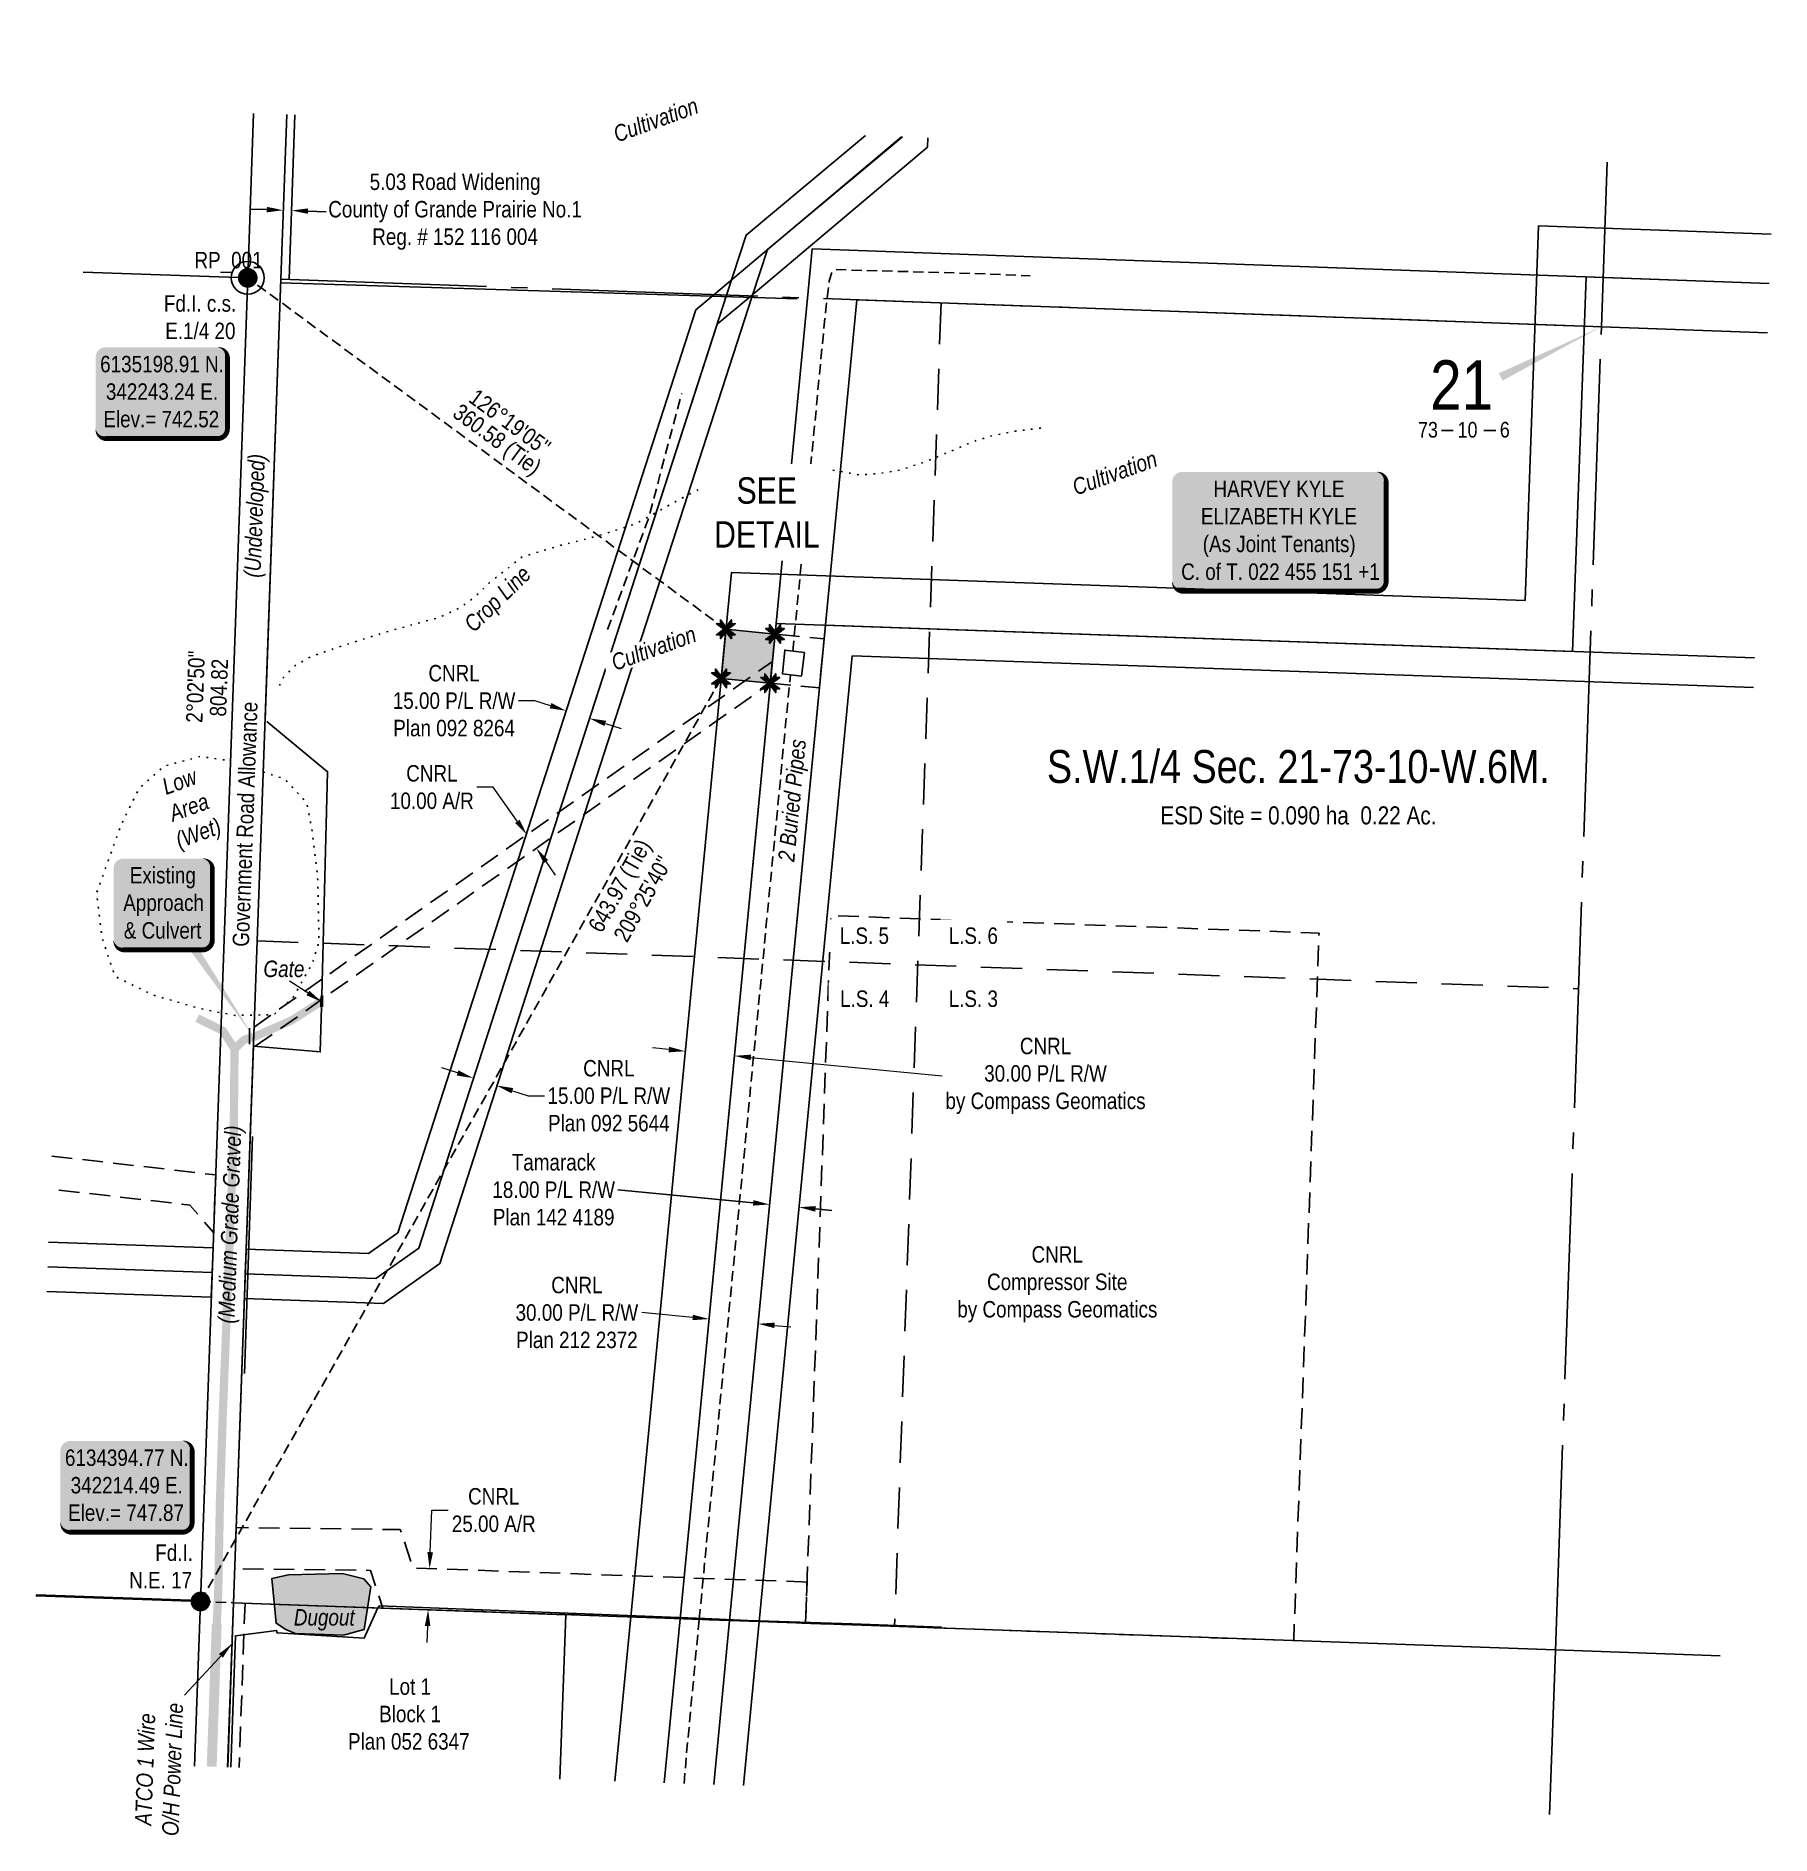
# Model space of a CAD drawing. Extents: x 338478 to 343770, y 6132123 to 6135346.
# Drawn here: x 342115 to 343169, y 6134253 to 6135346 of the extents above; entities that cross this region are included whole.
import ezdxf
from ezdxf.enums import TextEntityAlignment as Align

# ---------------------------------------------------------------- set-up
doc = ezdxf.new("R2010")
doc.units = 0
doc.header["$LTSCALE"] = 5
doc.header["$PDSIZE"] = 0.5
for name, pattern in [('foc-ACCESSROAD', [3.75, 2.5, -1.25]), ('foc-FLOWLINE', [3.75, 2.5, -1.25]), ('foc-LSD', [8, 5, -3]), ('foc-QUARTERLINE', [33, 25, -3, 2, -3]), ('foc-TIELINE', [1.875, 1.25, -0.625]), ('foc-TOPO', [1, 0.2, -0.8]), ('UG_PIPE', [1.875, 1.25, -0.625])]:
    doc.linetypes.add(name, pattern=pattern)
doc.layers.get('Defpoints').update_dxf_attribs({"color": 9})
for name, color, linetype in [('10', 1, 'Continuous'), ('35', 37, 'Continuous'), ('9', 3, 'Continuous'), ('AS-FENCE', 48, 'foc-FENCE'), ('AS-OWNER', 7, 'Continuous'), ('AS-PIPE-UG', 44, 'UG_PIPE'), ('AS-PIPE-UG-T', 44, 'Continuous'), ('AS-POWER', 104, 'foc-POWER'), ('AS-POWER-T', 104, 'Continuous'), ('AS-ROADS', 254, 'Continuous'), ('C-AR', 13, 'foc-ACCESSROAD'), ('C-RW', 13, 'Continuous'), ('C-SYMBOL', 7, 'Continuous'), ('C-WS', 13, 'foc-ACCESSROAD'), ('CG-NOTES', 7, 'Continuous'), ('DETAIL-T', 7, 'Continuous'), ('F-AR', 190, 'foc-ACCESSROAD'), ('F-EZE', 190, 'foc-FLOWLINE'), ('F-RW', 190, 'Continuous'), ('L-AREAREQUIRED', 7, 'Continuous'), ('L-BD', 7, 'Continuous'), ('L-DETAIL-T', 3, 'Continuous'), ('L-MON', 1, 'Continuous'), ('L-QSEC', 8, 'foc-QUARTERLINE'), ('L-ROAD-T', 7, 'Continuous'), ('L-SEC', 7, 'Continuous'), ('L-SECLBL', 7, 'Continuous'), ('L-SECQ', 8, 'foc-QUARTERLINE'), ('L-SECTION-LSD', 7, 'foc-LSD'), ('L-TIE', 7, 'foc-TIELINE'), ('L-TITLEDB', 4, 'Continuous'), ('L-TITLEDB-T', 4, 'Continuous'), ('P-PROPOSED', 10, 'Continuous'), ('P-PROPOSED-H', 21, 'Continuous'), ('T-GENERAL', 48, 'foc-TOPO'), ('T-LOW-AREA', 48, 'foc-TOPO'), ('T-WATER', 160, 'Continuous'), ('T-WATER-H', 133, 'Continuous'), ('T-WATER-T', 170, 'Continuous')]:
    doc.layers.add(name, color=color, linetype=linetype)
for name, color, linetype, lineweight in [('AS-GENERAL', 48, 'Continuous', 18), ('C-AR-T', 13, 'Continuous', 9), ('C-RW-T', 13, 'Continuous', 9), ('C-WS-T', 13, 'Continuous', 9), ('T-TEXT', 48, 'Continuous', 18)]:
    doc.layers.add(name, color=color, linetype=linetype, lineweight=lineweight)
doc.styles.add('100L', font='ARIALN.TTF', dxfattribs={"height": 11})
doc.styles.add('175L', font='ARIALN.TTF', dxfattribs={"height": 20})
doc.styles.add('80', font='ARIALN.TTF', dxfattribs={"height": 10})
doc.styles.add('80CG', font='ARIALN.TTF', dxfattribs={"height": 10})
doc.styles.add('80L', font='ARIALN.TTF', dxfattribs={"height": 10})
doc.styles.add('80LS', font='ARIALNI.TTF', dxfattribs={"height": 10})
doc.styles.add('foc-LtypeFont', font='ARIALN.TTF', dxfattribs={"height": 7.35})
doc.styles.add('SIMPLEX', font='ARIALN.TTF')
doc.linetypes.add('foc-FENCE', pattern='A,10,-1,["X",foc-LtypeFont,S=0.2,R=0,X=-0.625,Y=-0.75],-1.24', length=12.24)
doc.linetypes.add('foc-FENCE-NOLINE', pattern='A,0,-6,["X",foc-LtypeFont,S=0.2,R=0,X=-0.625,Y=-0.75],-6.24', length=12.24)
doc.linetypes.add('foc-POWER', pattern='A,6,-1,["P",foc-LtypeFont,S=0.2,R=0,X=-0.625,Y=-0.75],-1.24,4', length=12.24)
doc.dimstyles.new('Compass 5 000', dxfattribs={"dimscale": 5, "dimtxt": 9, "dimasz": 2, "dimexe": 0.2, "dimexo": 0.0625, "dimgap": 0.5, "dimtad": 0, "dimtih": 1, "dimtoh": 1, "dimzin": 0, "dimdsep": 46, "dimtxsty": '80CG', "dimcen": 0.1, "dimse1": 1, "dimse2": 1, "dimclrd": 256, "dimclrt": 256, "dimaunit": 1, "dimadec": 4, "dimazin": 0, "dimtfac": 0.06, "dimtofl": 0, "dimtmove": 0, "dimatfit": 1, "dimfxl": 0.2, "dimtolj": 1, "dimtzin": 0, "dimlwd": -1, "dimarcsym": 0})

msp = doc.modelspace()

# ---------------------------------------------------------------- texts
at = {"layer": '35', "color": 3, "style": '80'}
msp.add_attdef('RP_001', (342210.881, 6135204.665), 'RP', height=9.9978, dxfattribs=at)
at = {"layer": 'AS-PIPE-UG-T', "insert": (342565.316, 6134844.883), "char_height": 9.9978, "attachment_point": 1, "rotation": 84.494515, "style": '80L'}
msp.add_mtext_dynamic_manual_height_columns('{\\fArial Narrow|b0|i1|c0|p34;2 Buried Pipes}', width=74.56518, gutter_width=49.989, heights=[0], dxfattribs=at)
at = {"layer": 'AS-POWER-T', "insert": (342174.447, 6134252.574), "char_height": 9.9978, "attachment_point": 1, "rotation": 87.959566, "style": '80L'}
msp.add_mtext_dynamic_manual_height_columns('\\pi6.42649;{\\fArial Narrow|b0|i1|c0|p34;ATCO 1 Wire \\P\\pi0.57511;O/H Power Line}', width=80.65525, gutter_width=49.989, heights=[0], dxfattribs=at)
at = {"layer": 'C-SYMBOL', "color": 3, "style": '175L'}
msp.add_text('S.W.1/4 Sec. 21-73-10-W.6M.', height=19.9956, dxfattribs=at).set_placement((342881.536, 6134886.035), align=Align.BOTTOM_CENTER)
at = {"layer": 'C-WS-T', "insert": (342664.352, 6134610.65), "char_height": 9.99571, "attachment_point": 1, "style": '80L'}
msp.add_mtext_dynamic_manual_height_columns('\\pi55.06605;CNRL\\P\\pi28.0449;Compressor Site\\P\\pi9.96262;by Compass Geomatics', width=140.31696, gutter_width=49.989, heights=[0], dxfattribs=at)
at = {"layer": 'L-AREAREQUIRED', "color": 5, "style": '100L'}
msp.add_text('ESD Site = 0.090 ha  0.22 Ac.', height=10.99758, dxfattribs=at).set_placement((342881.536, 6134863.54), align=Align.BOTTOM_CENTER)
at = {"layer": 'L-BD', "style": '80L'}
for s, rotation, p in [("126°19'05''", 323.6823, (342402.535, 6135111.288)), ('360.58 (Tie)', 323.6823, (342394.097, 6135099.809)), ('2°02\'50"', 87.9529, (342211.459, 6134950.453)), ('804.82', 87.9529, (342225.696, 6134949.944)), ('643.97 (Tie)', 60.5729, (342470.171, 6134829.066)), ("209°25'40''", 60.5729, (342483.233, 6134821.698))]:
    msp.add_text(s, height=9.9978, rotation=rotation, dxfattribs=at).set_placement(p, align=Align.MIDDLE)
at = {"layer": 'L-ROAD-T', "style": '80L'}
msp.add_text('Government Road Allowance', height=9.99791, rotation=87.948635, dxfattribs=at).set_placement((342241.608, 6134867.018), align=Align.MIDDLE_CENTER)
at = {"layer": 'L-TITLEDB', "insert": (342303.682, 6134348.139), "char_height": 9.9978, "attachment_point": 1, "style": '80L'}
msp.add_mtext_dynamic_manual_height_columns('\\pi25.43663;Lot 1\\P\\pi19.40794;Block 1\\P\\pi0.47964;Plan 052 6347', width=73.41264, gutter_width=49.989, heights=[0], dxfattribs=at)
at = {"layer": 'T-TEXT', "style": '80LS'}
for s, rotation, p in [('Cultivation', 20, (342491.105, 6135294.901)), ('Cultivation', 20, (342769.897, 6135080.419)), ('(Undeveloped)', 87.948635, (342247.323, 6135054.362)), ('(Medium Grade Gravel)', 87.948635, (342232.245, 6134623.821))]:
    msp.add_text(s, height=9.99791, rotation=rotation, dxfattribs=at).set_placement(p, align=Align.MIDDLE_CENTER)
at = {"layer": 'T-TEXT', "insert": (342373.646, 6134990.167), "char_height": 9.9978, "attachment_point": 1, "rotation": 44.355265, "style": '80L'}
msp.add_mtext_dynamic_manual_height_columns('{\\fArial Narrow|b0|i1|c0|p34;Crop Line}', width=54.43998, gutter_width=50, heights=[0], dxfattribs=at)
at = {"layer": 'T-TEXT', "insert": (342200.063, 6134897.683), "char_height": 9.9978, "width": 24.07151, "attachment_point": 2, "rotation": 20, "style": '80LS'}
msp.add_mtext('Low \\PArea\\P(Wet)', dxfattribs=at)
at = {"layer": 'T-TEXT', "insert": (342252.795, 6134784.13), "char_height": 9.9978, "attachment_point": 1, "style": '80L'}
msp.add_mtext_dynamic_manual_height_columns('{\\fArial Narrow|b0|i1|c0|p34;Gate}', width=11.96901, gutter_width=50, heights=[0], dxfattribs=at)
at = {"layer": 'T-WATER-T', "insert": (342271.264, 6134390.159), "char_height": 9.9978, "attachment_point": 1, "style": '80L'}
msp.add_mtext_dynamic_manual_height_columns('{\\fArial Narrow|b0|i1|c0|p34;Dugout}', width=34.93292, gutter_width=49.989, heights=[0], dxfattribs=at)

# ---------------------------------------------------------------- blocks, each defined once
blk = doc.blocks.new('*D434')
at = {"layer": 'Defpoints', "color": 0, "transparency": 16777216}
for p in [(342584.1, 6134883), (342602, 6134881.3), (342578.2, 6134634.3)]:
    blk.add_point(p, dxfattribs=at)
at = {"layer": 'F-RW', "transparency": 16777216}
for p, q in [((342550.3, 6134637), (342468.1, 6134644.9)), ((342588.2, 6134633.3), (342598.1, 6134632.3))]:
    blk.add_line(p, q, dxfattribs=at)
for points in [[(342550.5, 6134638.6), (342550.2, 6134635.3), (342560.3, 6134636)], [(342588.3, 6134635), (342588, 6134631.6), (342578.2, 6134634.3)]]:
    blk.add_solid(points, dxfattribs=at)
at = {"layer": 'F-RW', "transparency": 16777216, "insert": (342429.1, 6134644.9), "char_height": 10, "attachment_point": 5, "style": '80CG'}
blk.add_mtext('\\A1;Tamarack\\P18.00 P/L R/W\\PPlan 142 4189', dxfattribs=at)
blk = doc.blocks.new('*D435')
at = {"layer": 'C-RW-T', "transparency": 16777216}
for p, q in [((342417.7, 6134942), (342407.7, 6134942)), ((342427.2, 6134939), (342417.7, 6134942)), ((342460.5, 6134928.2), (342470, 6134925.1))]:
    blk.add_line(p, q, dxfattribs=at)
for points in [[(342427.7, 6134940.6), (342426.7, 6134937.4), (342436.7, 6134935.9)], [(342461, 6134929.8), (342459.9, 6134926.6), (342450.9, 6134931.3)]]:
    blk.add_solid(points, dxfattribs=at)
at = {"layer": 'Defpoints', "color": 0, "transparency": 16777216}
for p in [(342464.5, 6135022), (342478.8, 6135017.3), (342450.9, 6134931.3)]:
    blk.add_point(p, dxfattribs=at)
at = {"layer": 'C-RW-T', "transparency": 16777216, "insert": (342368.6, 6134942), "char_height": 10, "attachment_point": 5, "style": '80CG'}
blk.add_mtext('\\A1;CNRL\\P15.00 P/L R/W\\PPlan 092 8264', dxfattribs=at)
blk = doc.blocks.new('*D436')
at = {"layer": 'C-RW-T', "transparency": 16777216}
for p, q in [((342370.7, 6134715.9), (342361.2, 6134719)), ((342404, 6134705.1), (342413.5, 6134702)), ((342413.5, 6134702), (342423.5, 6134702))]:
    blk.add_line(p, q, dxfattribs=at)
for points in [[(342371.2, 6134717.5), (342370.2, 6134714.3), (342380.2, 6134712.8)], [(342404.5, 6134706.7), (342403.5, 6134703.5), (342394.5, 6134708.2)]]:
    blk.add_solid(points, dxfattribs=at)
at = {"layer": 'Defpoints', "color": 0, "transparency": 16777216}
for p in [(342468.8, 6134986.4), (342483, 6134981.8), (342380.2, 6134712.8)]:
    blk.add_point(p, dxfattribs=at)
at = {"layer": 'C-RW-T', "transparency": 16777216, "insert": (342462.6, 6134702), "char_height": 10, "attachment_point": 5, "style": '80CG'}
blk.add_mtext('\\A1;CNRL\\P15.00 P/L R/W\\PPlan 092 5644', dxfattribs=at)
blk = doc.blocks.new('*U433')
h = blk.add_hatch(color=59)
edge = h.paths.add_edge_path()
edge.add_line((-59, -37), (59, -37))
edge.add_arc((59, -31), 6, 270, 360)
edge.add_line((65, -31), (65, 29.5))
edge.add_arc((59, 29.5), 6, 0, 90)
edge.add_line((59, 35.5), (-59, 35.5))
edge.add_arc((-59, 29.5), 6, 90, 180)
edge.add_line((-65, 29.5), (-65, -31))
edge.add_arc((-59, -31), 6, 180, 270)
at = {"color": 1, "flags": 128}
blk.add_lwpolyline([(-59, -37, 3, 3, 0), (59, -37, 3, 3, 0.414214), (65, -31, 3, 3, 0), (65, 29.5, 3, 0, 0.414214), (59, 35.5, 0, 0, 0), (-59, 35.5, 0, 0, 0.414214), (-65, 29.5, 0, 0, 0), (-65, -31, 0, 3, 0.414214)], format="xyseb", close=True, dxfattribs=at)
blk.add_lwpolyline([(-51.5, -31, 0, 7.5, 0), (0, 0, 0, 0, 0)], format="xyseb", dxfattribs=at)
at = {"color": 1, "style": '80'}
blk.add_attdef('ENTER_TEXT_001', (-36, -5), '', height=10, dxfattribs=at)
blk = doc.blocks.new('*D437')
at = {"layer": 'C-AR-T', "transparency": 16777216}
for p, q in [((342354.1, 6134424.8), (342355, 6134450.3)), ((342355, 6134450.3), (342365, 6134450.3)), ((342352.5, 6134379.8), (342352.1, 6134369.8))]:
    blk.add_line(p, q, dxfattribs=at)
for points in [[(342352.4, 6134424.9), (342355.8, 6134424.7), (342353.7, 6134414.8)], [(342350.8, 6134379.9), (342354.2, 6134379.8), (342352.8, 6134389.8)]]:
    blk.add_solid(points, dxfattribs=at)
at = {"layer": 'Defpoints', "color": 0, "transparency": 16777216}
for p in [(342353.7, 6134414.8), (342386, 6134413.6), (342385.1, 6134388.7)]:
    blk.add_point(p, dxfattribs=at)
at = {"layer": 'C-AR-T', "transparency": 16777216, "insert": (342392.7, 6134450.3), "char_height": 10, "attachment_point": 5, "style": '80CG'}
blk.add_mtext('\\A1;CNRL\\P25.00 A/R', dxfattribs=at)
blk = doc.blocks.new('fdia')
at = {"color": 255, "const_width": 1}
blk.add_lwpolyline([(-0.5, 0, 1), (0.5, 0, 1)], format="xyb", close=True, dxfattribs=at)
blk = doc.blocks.new('Fdiaa')
blk.add_blockref('fdia', (0, 0))
blk = doc.blocks.new('fdib')
at = {"color": 1, "const_width": 1.6}
blk.add_lwpolyline([(-0.4, 0, 1), (0.4, 0, 1)], format="xyb", close=True, dxfattribs=at)
at = {"color": 1}
blk.add_circle((0, 0), 0.8, dxfattribs=at)
blk = doc.blocks.new('Fdibb')
blk.add_blockref('fdib', (0, 0))
blk = doc.blocks.new('fdicc')
for name in ['Fdibb', 'Fdiaa']:
    blk.add_blockref(name, (0, 0))
blk = doc.blocks.new('FDI')
blk.add_blockref('fdicc', (0, 0))
blk = doc.blocks.new('L-SECLBL')
at = {"layer": '9', "color": 7}
for p, q in [((-5.1, -27.8), (-12.3, -27.8)), ((20.7, -27.8), (13.5, -27.8))]:
    blk.add_line(p, q, dxfattribs=at)
at = {"layer": '10', "color": 2, "style": 'SIMPLEX'}
blk.add_attdef('SEC', text='', height=30, dxfattribs=at).set_placement((0, 0), align=Align.MIDDLE)
at = {"layer": '10', "color": 5, "style": '80L'}
blk.add_attdef('TWP', text='', height=9.5, dxfattribs=at).set_placement((-14.4, -27.4), align=Align.MIDDLE_RIGHT)
blk.add_attdef('RGE', text='', height=9.5, dxfattribs=at).set_placement((3.6, -27.4), align=Align.MIDDLE_CENTER)
blk.add_attdef('MER', text='', height=9.5, dxfattribs=at).set_placement((23.2, -27.4), align=Align.MIDDLE_LEFT)
blk = doc.blocks.new('*D438')
at = {"layer": 'Defpoints', "color": 0, "transparency": 16777216}
for p in [(342266.6, 6135290.6), (342271.7, 6135290.4), (342269.8, 6135239.8)]:
    blk.add_point(p, dxfattribs=at)
at = {"layer": 'L-TITLEDB-T', "transparency": 16777216}
for p, q in [((342254.8, 6135240.4), (342244.8, 6135240.7)), ((342279.8, 6135239.5), (342290.9, 6135239.1))]:
    blk.add_line(p, q, dxfattribs=at)
for points in [[(342254.9, 6135242), (342254.8, 6135238.7), (342264.8, 6135240)], [(342279.9, 6135241.1), (342279.8, 6135237.8), (342269.8, 6135239.8)]]:
    blk.add_solid(points, dxfattribs=at)
at = {"layer": 'L-TITLEDB-T', "transparency": 16777216, "insert": (342369.2, 6135239.1), "char_height": 10, "attachment_point": 5, "style": '80CG'}
blk.add_mtext('\\A1;5.03 Road Widening\\PCounty of Grande Prairie No.1\\PReg. # 152 116 004', dxfattribs=at)
blk = doc.blocks.new('*D439')
at = {"layer": 'C-RW-T', "transparency": 16777216}
for p, q in [((342513.5, 6134567.3), (342482.7, 6134570.3)), ((342563.3, 6134562.5), (342573.2, 6134561.6))]:
    blk.add_line(p, q, dxfattribs=at)
for points in [[(342513.7, 6134569), (342513.4, 6134565.7), (342523.5, 6134566.4)], [(342563.4, 6134564.2), (342563.1, 6134560.9), (342553.3, 6134563.5)]]:
    blk.add_solid(points, dxfattribs=at)
at = {"layer": 'Defpoints', "color": 0, "transparency": 16777216}
for p in [(342542, 6134758.2), (342571.8, 6134755.3), (342553.3, 6134563.5)]:
    blk.add_point(p, dxfattribs=at)
at = {"layer": 'C-RW-T', "transparency": 16777216, "insert": (342443.2, 6134570.3), "char_height": 10, "attachment_point": 5, "style": '80CG'}
blk.add_mtext('\\A1;CNRL\\P30.00 P/L R/W\\PPlan 212 2372', dxfattribs=at)
blk = doc.blocks.new('*D440')
at = {"layer": 'C-RW-T', "transparency": 16777216}
for p, q in [((342499.1, 6134730.1), (342489.1, 6134731.1)), ((342548.8, 6134725.3), (342665.1, 6134714.1))]:
    blk.add_line(p, q, dxfattribs=at)
for points in [[(342499.2, 6134731.8), (342498.9, 6134728.4), (342509, 6134729.1)], [(342549, 6134727), (342548.7, 6134723.7), (342538.9, 6134726.3)]]:
    blk.add_solid(points, dxfattribs=at)
at = {"layer": 'Defpoints', "color": 0, "transparency": 16777216}
for p in [(342509.5, 6134734.6), (342539.4, 6134731.7), (342538.9, 6134726.3)]:
    blk.add_point(p, dxfattribs=at)
at = {"layer": 'C-RW-T', "transparency": 16777216, "insert": (342727.9, 6134714.1), "char_height": 10, "attachment_point": 5, "style": '80CG'}
blk.add_mtext('\\A1;CNRL\\P30.00 P/L R/W\\Pby Compass Geomatics', dxfattribs=at)
blk = doc.blocks.new('*U443')
h = blk.add_hatch(color=254)
edge = h.paths.add_edge_path()
edge.add_line((-34, -28.5), (34, -28.5))
edge.add_arc((34, -22.5), 6, 270, 360)
edge.add_line((40, -22.5), (40, 21))
edge.add_arc((34, 21), 6, 0, 90)
edge.add_line((34, 27), (-34, 27))
edge.add_arc((-34, 21), 6, 90, 180)
edge.add_line((-40, 21), (-40, -22.5))
edge.add_arc((-34, -22.5), 6, 180, 270)
at = {"color": 1, "flags": 128}
blk.add_lwpolyline([(-34, -28.5, 3, 3, 0), (34, -28.5, 3, 3, 0.414214), (40, -22.5, 3, 3, 0), (40, 21, 3, 0, 0.414214), (34, 27, 0, 0, 0), (-34, 27, 0, 0, 0.414214), (-40, 21, 0, 0, 0), (-40, -22.5, 0, 3, 0.414214)], format="xyseb", close=True, dxfattribs=at)
blk.add_lwpolyline([(-15.1, -9.7, 0, 10, 0), (0, 0, 5, 5, 0)], format="xyseb", dxfattribs=at)
at = {"color": 1, "style": '80'}
blk.add_attdef('ENTER_TEXT_001', (-36, -5), '', height=10, dxfattribs=at)
blk = doc.blocks.new('*U463')
h = blk.add_hatch(color=255)
edge = h.paths.add_edge_path()
edge.add_line((-24, -28.5), (24, -28.5))
edge.add_arc((24, -22.5), 6, 270, 360)
edge.add_line((30, -22.5), (30, 21))
edge.add_arc((24, 21), 6, 0, 90)
edge.add_line((24, 27), (-24, 27))
edge.add_arc((-24, 21), 6, 90, 180)
edge.add_line((-30, 21), (-30, -22.5))
edge.add_arc((-24, -22.5), 6, 180, 270)
at = {"color": 1, "flags": 128}
blk.add_lwpolyline([(-24, -28.5, 3, 3, 0), (24, -28.5, 3, 3, 0.414214), (30, -22.5, 3, 3, 0), (30, 21, 3, 0, 0.414214), (24, 27, 0, 0, 0), (-24, 27, 0, 0, 0.414214), (-30, 21, 0, 0, 0), (-30, -22.5, 0, 3, 0.414214)], format="xyseb", close=True, dxfattribs=at)
for points in [[(20.8, -14.4, 0, 7.5, 0), (0, 0, 0, 0, 0)], [(55.2, -81.5, 0, 7.5, 0), (0, 0, 0, 0, 0)]]:
    blk.add_lwpolyline(points, format="xyseb", dxfattribs=at)
at = {"color": 1, "style": '80'}
blk.add_attdef('ENTER_TEXT_001', (-26.8, -4.9), '', height=10, dxfattribs=at)
blk = doc.blocks.new('*D471')
at = {"layer": 'C-AR-T', "transparency": 16777216}
for p, q in [((342392.4, 6134889.5), (342382.4, 6134889.5)), ((342407, 6134868.8), (342392.4, 6134889.5)), ((342424.3, 6134844.3), (342430.1, 6134836.1))]:
    blk.add_line(p, q, dxfattribs=at)
for points in [[(342408.4, 6134869.7), (342405.7, 6134867.8), (342412.8, 6134860.6)], [(342425.7, 6134845.2), (342423, 6134843.3), (342418.6, 6134852.4)]]:
    blk.add_solid(points, dxfattribs=at)
at = {"layer": 'Defpoints', "color": 0, "transparency": 16777216}
for p in [(342418.6, 6134852.4), (342324.5, 6134798.3), (342330.2, 6134790.1)]:
    blk.add_point(p, dxfattribs=at)
at = {"layer": 'C-AR-T', "transparency": 16777216, "insert": (342355.1, 6134889.5), "char_height": 10, "attachment_point": 5, "style": '80CG'}
blk.add_mtext('\\A1;CNRL\\P10.00 A/R', dxfattribs=at)
blk = doc.blocks.new('TEMP')
h = blk.add_hatch(color=255)
h.dxf.hatch_style = 1
h.paths.add_polyline_path([(0, 0.25), (-0.67, 1.15), (-0.67, 0.67), (-1.15, 0.67), (-0.25, 0), (-1.15, -0.67), (-0.67, -0.67), (-0.67, -1.15), (0, -0.25), (0.67, -1.15), (0.67, -0.67), (1.15, -0.67), (0.25, 0), (1.15, 0.67), (0.67, 0.67), (0.67, 1.15)])
h.paths.add_polyline_path([(0.57, 0.85), (0.57, 0.57), (0.85, 0.57), (0.08, 0), (0.85, -0.57), (0.57, -0.57), (0.57, -0.85), (0, -0.08), (-0.57, -0.85), (-0.57, -0.57), (-0.85, -0.57), (-0.08, 0), (-0.85, 0.57), (-0.57, 0.57), (-0.57, 0.85), (0, 0.08)], flags=16)
h = blk.add_hatch(color=1)
h.dxf.hatch_style = 1
h.paths.add_polyline_path([(0, 0.08), (-0.57, 0.85), (-0.57, 0.57), (-0.85, 0.57), (-0.08, 0), (-0.85, -0.57), (-0.57, -0.57), (-0.57, -0.85), (0, -0.08), (0.57, -0.85), (0.57, -0.57), (0.85, -0.57), (0.08, 0), (0.85, 0.57), (0.57, 0.57), (0.57, 0.85)])
at = {"color": 1}
for p, q in [((-0.08, 0), (0.08, 0)), ((0, 0.08), (0, -0.08))]:
    blk.add_line(p, q, dxfattribs=at)
at = {"color": 255, "flags": 128}
blk.add_lwpolyline([(-0.25, 0), (-1.15, 0.67), (-0.67, 0.67), (-0.67, 1.15), (0, 0.25), (0.67, 1.15), (0.67, 0.67), (1.15, 0.67), (0.25, 0), (1.15, -0.67), (0.67, -0.67), (0.67, -1.15), (0, -0.25), (-0.67, -1.15), (-0.67, -0.67), (-1.15, -0.67)], close=True, dxfattribs=at)
at = {"color": 1, "flags": 128}
blk.add_lwpolyline([(-0.08, 0), (-0.85, 0.57), (-0.57, 0.57), (-0.57, 0.85), (0, 0.08), (0.57, 0.85), (0.57, 0.57), (0.85, 0.57), (0.08, 0), (0.85, -0.57), (0.57, -0.57), (0.57, -0.85), (0, -0.08), (-0.57, -0.85), (-0.57, -0.57), (-0.85, -0.57)], close=True, dxfattribs=at)

# ---------------------------------------------------------------- dimensions: what is measured, and where the dimension line sits
at = {"layer": 'C-AR-T'}
for base, p1, p2, angle, text, picture, middle in [((342418.553, 6134852.44), (342324.455, 6134798.318), (342330.217, 6134790.148), 305.1903, 'CNRL\\P10.00 A/R', '*D471', (342355.128, 6134889.515)), ((342353.743, 6134414.8), (342385.09, 6134388.669), (342385.983, 6134413.647), 87.952134, 'CNRL\\P25.00 A/R', '*D437', (342392.747, 6134450.286))]:
    dim = msp.add_linear_dim(base=base, p1=p1, p2=p2, angle=angle, text=text, dimstyle='Compass 5 000', dxfattribs=at)
    dim.commit()
    dim.dimension.update_dxf_attribs({"geometry": picture, "text_midpoint": middle, "dimtype": 161})
at = {"layer": 'C-RW-T'}
for base, p1, p2, angle, text, picture, middle in [((342450.946, 6134931.268), (342464.536, 6135021.959), (342478.805, 6135017.341), 342.065451, 'CNRL\\P15.00 P/L R/W\\PPlan 092 8264', '*D435', (342368.564, 6134942.045)), ((342380.242, 6134712.814), (342483.033, 6134981.791), (342468.791, 6134986.401), 162.065451, 'CNRL\\P15.00 P/L R/W\\PPlan 092 5644', '*D436', (342462.599, 6134702.046)), ((342553.324, 6134563.483), (342541.951, 6134758.174), (342571.807, 6134755.298), 354.496291, 'CNRL\\P30.00 P/L R/W\\PPlan 212 2372', '*D439', (342443.238, 6134570.287))]:
    dim = msp.add_linear_dim(base=base, p1=p1, p2=p2, angle=angle, text=text, dimstyle='Compass 5 000', dxfattribs=at)
    dim.commit()
    dim.dimension.update_dxf_attribs({"geometry": picture, "text_midpoint": middle, "dimtype": 161})
at = {"layer": 'F-RW'}
dim = msp.add_linear_dim(base=(342578.204, 6134634.265), p1=(342584.093, 6134883.036), p2=(342602.007, 6134881.31), angle=354.496581, text='Tamarack\\P18.00 P/L R/W\\PPlan 142 4189', dimstyle='Compass 5 000', dxfattribs=at)
dim.commit()
dim.dimension.update_dxf_attribs({"geometry": '*D434', "text_midpoint": (342429.062, 6134644.869), "dimtype": 161})
at = {"layer": 'L-TITLEDB-T'}
dim = msp.add_linear_dim(base=(342269.849, 6135239.821), p1=(342266.625, 6135290.626), p2=(342271.651, 6135290.447), angle=357.961457, text='5.03 Road Widening\\PCounty of Grande Prairie No.1\\PReg. # 152 116 004', dimstyle='Compass 5 000', dxfattribs=at)
dim.commit()
dim.dimension.update_dxf_attribs({"geometry": '*D438', "text_midpoint": (342369.161, 6135239.071), "dimtype": 161})

# ---------------------------------------------------------------- hatches: boundary and pattern name
at = {"layer": 'P-PROPOSED-H'}
h = msp.add_hatch(color=256, dxfattribs=at)
h.dxf.hatch_style = 1
h.paths.add_polyline_path([(342560.683, 6134952.665), (342530.828, 6134955.543), (342533.708, 6134985.4), (342563.56, 6134982.52)])
at = {"layer": 'T-WATER-H'}
h = msp.add_hatch(color=256, dxfattribs=at)
h.dxf.hatch_style = 1
h.paths.add_polyline_path([(342300.785, 6134411.758), (342268.093, 6134411.001), (342257.881, 6134408.864), (342260.426, 6134381.567), (342266.357, 6134377.851), (342272.016, 6134375.406), (342301.478, 6134374.28), (342313.923, 6134377.834), (342318.087, 6134403.725), (342313.704, 6134408.608)])

# ---------------------------------------------------------------- linework, layer by layer
at = {"flags": 128}
for points in [[(342234.607, 6134394.052), (343037.751, 6134365.343)], [(343037.751, 6134365.343), (343137.665, 6134361.771)]]:
    msp.add_lwpolyline(points, dxfattribs=at)
at = {"layer": '35', "color": 3}
msp.add_circle((342243.235, 6135198.912), 9.998, dxfattribs=at)
at = {"layer": 'AS-FENCE', "linetype": 'foc-FENCE-NOLINE', "flags": 128}
for points in [[(342253.762, 6134930.249), (342263.335, 6135198.186)], [(342234.607, 6134394.056), (342246.689, 6134732.253)]]:
    msp.add_lwpolyline(points, dxfattribs=at)
at = {"layer": 'AS-FENCE', "flags": 128}
for points in [[(342577.043, 6135186.114), (342263.255, 6135195.969)], [(342254.743, 6134929.44), (342291.774, 6134898.889), (342288.277, 6134762.906), (342288.122, 6134755.871), (342287.25, 6134728.695), (342246.689, 6134732.253)], [(342246.074, 6134677.176), (342241.26, 6134533.242)], [(342214.142, 6134395.315), (342114.61, 6134398.838)], [(342664.743, 6134379.261), (342610.52, 6134381.217), (342547.091, 6134383.238), (342520.828, 6134384.386), (342323.097, 6134392.115), (342322.031, 6134390.543), (342314.003, 6134372.45), (342261.014, 6134375.75), (342260.769, 6134377.207), (342235.894, 6134373.961), (342232.893, 6134294.071)]]:
    msp.add_lwpolyline(points, dxfattribs=at)
msp.add_lwpolyline([(342579.704, 6134956.865), (342568.018, 6134958.36), (342569.492, 6134972.814), (342581.424, 6134971.261)], close=True, dxfattribs=at)
at = {"layer": 'AS-FENCE', "const_width": 2, "flags": 128}
msp.add_lwpolyline([(342288.122, 6134755.871), (342288.277, 6134762.906)], dxfattribs=at)
at = {"layer": 'AS-GENERAL', "const_width": 1, "flags": 128}
msp.add_lwpolyline([(342244.239, 6134743.233), (342244.217, 6134733.191)], dxfattribs=at)
at = {"layer": 'AS-PIPE-UG', "flags": 128}
for points in [[(342574.342, 6134972.183), (342594.879, 6135184.759), (342596.517, 6135197.02), (342598.141, 6135202.359), (342601.132, 6135203.879), (342626.867, 6135203.154), (342685.026, 6135201.545), (342718.481, 6135200.116)], [(342461.782, 6134985.274), (342486.499, 6135052.08), (342506.88, 6135128.722)], [(342517.52, 6134384.007), (342572.946, 6134957.73)], [(342508.306, 6134284.227), (342509.78, 6134301.813), (342517.52, 6134384.007)]]:
    msp.add_lwpolyline(points, dxfattribs=at)
at = {"layer": 'AS-POWER', "flags": 128}
msp.add_lwpolyline([(342231.036, 6134294.138), (342234.591, 6134394.042)], dxfattribs=at)
at = {"layer": 'AS-ROADS', "const_width": 4.999, "flags": 128}
msp.add_lwpolyline([(342212.598, 6134749.157), (342228.246, 6134741.387), (342235.206, 6134730.438), (342241.031, 6134736.037), (342247.294, 6134737.898), (342269.861, 6134747.756), (342288.079, 6134759.502)], dxfattribs=at)
at = {"layer": 'AS-ROADS', "flags": 128}
for points in [[(342235.206, 6134730.438, 4.999, 4.999, 0), (342234.718, 6134677.119, 4.999, 4.999, 0), (342228.068, 6134508.121, 4.999, 4.999, 0), (342226.315, 6134454.471, 4.999, 4.999, 0), (342225.305, 6134400.023, 4.999, 4.999, 0), (342224.405, 6134381.103, 0, 0, 0)], [(342224.405, 6134381.103, 5.999, 5.999, 0), (342221.346, 6134294.484, 5.999, 5.999, 0)]]:
    msp.add_lwpolyline(points, format="xyseb", dxfattribs=at)
at = {"layer": 'C-AR', "flags": 128}
for points in [[(342247.1, 6134743.77), (342561.948, 6134965.791), (342560.683, 6134952.665), (342246.652, 6134731.221)], [(342583.037, 6134406.611), (342579.82, 6134406.716), (342343.635, 6134415.162), (342335.885, 6134438.504), (342236.227, 6134439.652), (342235.335, 6134414.666), (342317.779, 6134413.716), (342325.386, 6134390.803), (342556.853, 6134382.527), (342582.143, 6134381.633)]]:
    msp.add_lwpolyline(points, close=True, dxfattribs=at)
at = {"layer": 'C-RW', "flags": 128}
for points in [[(342640.388, 6135284.6), (342526.47, 6135188.675)], [(342534.168, 6135188.396), (342545.98, 6135224.893), (342618.522, 6135285.391)], [(342548.794, 6135187.868), (342656.142, 6135278.261), (342656.354, 6135284.023)], [(342640.965, 6135284.58), (342558.932, 6135216.166), (342549.756, 6135187.833)], [(343167.58, 6135195.503), (342586.115, 6135216.523), (342583.234, 6135186.623)], [(342549.756, 6135187.833), (342446.08, 6134867.678), (342359.99, 6134600.041), (342325.63, 6134575.904), (342241.211, 6134578.911), (342241.747, 6134593.932), (342321.13, 6134591.092), (342347.26, 6134609.426), (342431.852, 6134872.272), (342534.168, 6135188.396)], [(342526.47, 6135188.675), (342515.508, 6135179.444), (342417.58, 6134876.878), (342334.519, 6134618.803), (342316.631, 6134606.237), (342242.282, 6134608.885), (342241.747, 6134593.932), (342321.131, 6134591.071), (342347.254, 6134609.421), (342431.852, 6134872.272), (342528.453, 6135170.739), (342548.794, 6135187.868)], [(342496.305, 6134284.656), (342505.904, 6134384.335), (342583.233, 6135186.623)], [(342613.261, 6135185.528), (342535.948, 6134383.28), (342526.327, 6134283.582)], [(342613.261, 6135185.528), (343166.504, 6135165.529)], [(342122.268, 6134613.18), (342222.183, 6134609.638), (342221.613, 6134594.652), (342121.732, 6134598.192)], [(342121.731, 6134598.166), (342221.646, 6134594.614), (342221.104, 6134579.627)], [(342121.196, 6134583.178), (342221.104, 6134579.627)]]:
    msp.add_lwpolyline(points, dxfattribs=at)
at = {"layer": 'C-WS', "flags": 128}
msp.add_lwpolyline([(342560.683, 6134952.665), (342590.525, 6134949.787), (342593.42, 6134979.64), (342563.56, 6134982.52)], close=True, dxfattribs=at)
msp.add_lwpolyline([(342878.691, 6134371.027), (342618.905, 6134380.317), (342582.143, 6134381.633), (342597.525, 6134811.471), (342894.073, 6134800.874), (342878.691, 6134371.027)], dxfattribs=at)
at = {"layer": 'F-AR', "flags": 128}
msp.add_lwpolyline([(342124.131, 6134665.343), (342223.766, 6134653.954), (342223.05, 6134633.91), (342222.515, 6134618.922), (342208.15, 6134635.613), (342123.415, 6134645.299)], dxfattribs=at)
at = {"layer": 'F-EZE'}
msp.add_line((342241.586, 6134393.807), (342238.03, 6134293.888), dxfattribs=at)
at = {"layer": 'F-RW', "flags": 128}
for points in [[(342526.348, 6134283.582), (342535.948, 6134383.28), (342594.194, 6134987.87)], [(343158.636, 6134968.03), (342594.194, 6134987.87)], [(342610.483, 6134969.29), (342553.966, 6134382.636)], [(343158.009, 6134950.071), (343055.416, 6134953.669), (342610.512, 6134969.271)], [(342553.966, 6134382.636), (342544.365, 6134282.938)]]:
    msp.add_lwpolyline(points, dxfattribs=at)
at = {"layer": 'L-QSEC'}
msp.add_line((343034.166, 6134265.429), (343037.736, 6134364.913), dxfattribs=at)
at = {"layer": 'L-QSEC', "flags": 128}
for points in [[(343065.612, 6135169.188), (343069.097, 6135269.105)], [(343037.736, 6134364.913), (343065.612, 6135169.188)]]:
    msp.add_lwpolyline(points, dxfattribs=at)
at = {"layer": 'L-SEC'}
for p, q in [((342243.235, 6135198.912), (342246.791, 6135298.827)), ((342263.335, 6135198.197), (342266.891, 6135298.1)), ((342214.492, 6134394.771), (342243.235, 6135198.912)), ((342234.607, 6134394.065), (342263.335, 6135198.194)), ((342114.589, 6134398.24), (342214.492, 6134394.771)), ((342214.492, 6134394.771), (342210.937, 6134294.856)), ((342234.607, 6134394.074), (342231.049, 6134294.137))]:
    msp.add_line(p, q, dxfattribs=at)
at = {"layer": 'L-SECLBL', "flags": 128}
msp.add_lwpolyline([(343065.612, 6135169.188, 0, 4.999, 0), (343004.388, 6135138.659, 0, 0, 0)], format="xyseb", dxfattribs=at)
at = {"layer": 'L-SECQ'}
for p, q in [((342263.335, 6135198.186), (343065.612, 6135169.188)), ((343065.612, 6135169.188), (343166.505, 6135165.541))]:
    msp.add_line(p, q, dxfattribs=at)
at = {"layer": 'L-SECQ', "flags": 128}
for points in [[(342243.235, 6135198.912), (342143.315, 6135202.35)], [(342243.235, 6135198.912), (342143.316, 6135202.35)]]:
    msp.add_lwpolyline(points, dxfattribs=at)
at = {"layer": 'L-SECTION-LSD', "flags": 128}
for points in [[(342664.473, 6135183.687), (342636.179, 6134379.697)], [(342248.971, 6134796.129), (343051.674, 6134767.05)]]:
    msp.add_lwpolyline(points, dxfattribs=at)
at = {"layer": 'L-TIE', "flags": 128}
for points in [[(342530.828, 6134955.543), (342214.507, 6134394.783)], [(342214.492, 6134394.771), (342234.607, 6134394.052)]]:
    msp.add_lwpolyline(points, dxfattribs=at)
at = {"layer": 'L-TITLEDB'}
for p, q in [((342268.361, 6135198.018), (342271.917, 6135297.919)), ((342214.492, 6134394.771), (342114.589, 6134398.24))]:
    msp.add_line(p, q, dxfattribs=at)
at = {"layer": 'L-TITLEDB', "flags": 128}
msp.add_lwpolyline([(342234.591, 6134394.042), (342436.4, 6134386.723), (342432.772, 6134286.927)], dxfattribs=at)
at = {"layer": 'P-PROPOSED', "flags": 128}
msp.add_lwpolyline([(342560.683, 6134952.665), (342530.828, 6134955.543), (342533.708, 6134985.4), (342563.56, 6134982.52)], close=True, dxfattribs=at)
at = {"layer": 'T-GENERAL', "flags": 128}
msp.add_lwpolyline([(342724.991, 6135107.657), (342710.051, 6135105.856), (342695.889, 6135103.121), (342683.86, 6135099.381), (342673.374, 6135094.829), (342655.401, 6135087.389), (342640.263, 6135082.252), (342628.272, 6135080.24), (342615.376, 6135079.076), (342600.586, 6135081.779), (342590.519, 6135083.816), (342571.407, 6135083.633), (342545.826, 6135079.126), (342534.464, 6135077.341), (342522.815, 6135073.091), (342507.699, 6135065.501), (342479.239, 6135049.604), (342455.95, 6135042.137), (342433.642, 6135036.456), (342409.896, 6135029.339), (342389.758, 6135013.42), (342380.547, 6135004.414), (342372.496, 6134998.698), (342359.77, 6134992.65), (342330.568, 6134984.717), (342317.39, 6134980.664), (342300.392, 6134975.234), (342282.068, 6134969.03), (342271.76, 6134963.166), (342264.82, 6134955.921), (342261.686, 6134949.591)], dxfattribs=at)
at = {"layer": 'T-LOW-AREA', "flags": 128}
msp.add_lwpolyline([(342252.634, 6134898.649), (342265.7, 6134894.51), (342279.133, 6134879.9), (342282.365, 6134862.878), (342285.656, 6134835.902), (342286.559, 6134795.653), (342282.388, 6134782.244), (342270.756, 6134761.798), (342259.121, 6134751.248), (342235.678, 6134750.825), (342214.279, 6134754.883), (342185.064, 6134763.451), (342162.602, 6134774.579), (342154.701, 6134797.938), (342151.424, 6134825.132), (342166.157, 6134866.261), (342177.354, 6134888.847), (342192.307, 6134902.232), (342214.34, 6134908.117), (342230.02, 6134905.86), (342232.729, 6134904.995)], dxfattribs=at)
at = {"layer": 'T-WATER', "flags": 128}
msp.add_lwpolyline([(342300.785, 6134411.758), (342268.093, 6134411.001), (342257.881, 6134408.864), (342260.426, 6134381.567), (342266.357, 6134377.851), (342272.016, 6134375.406), (342301.478, 6134374.28), (342313.923, 6134377.834), (342318.087, 6134403.725), (342313.704, 6134408.608)], close=True, dxfattribs=at)

# ---------------------------------------------------------------- block references
at = {"layer": 'AS-OWNER'}
ref = msp.add_blockref('*U433', (342869.866, 6135045.503), dxfattribs=dict(at, xscale=0.9997908399999911, yscale=0.9997908399999911, zscale=0.9997908399999911))
ref.add_attrib('ENTER_TEXT_001', 'HARVEY KYLE', (342829.956, 6135065.758), dxfattribs={"layer": '0', "color": 1, "height": 9.99791, "style": '80'})
ref.add_attrib('ENTER_TEXT_002', 'ELIZABETH KYLE', (342822.3, 6135049.095), dxfattribs={"layer": '0', "color": 1, "height": 9.99791, "style": '80'})
ref.add_attrib('ENTER_TEXT_003', '(As Joint Tenants)', (342823.395, 6135032.261), dxfattribs={"layer": '0', "color": 1, "height": 9.99791, "style": '80'})
ref.add_attrib('ENTER_TEXT_004', 'C. of T. 022 455 151 +1', (342810.311, 6135015.421), dxfattribs={"layer": '0', "color": 1, "height": 9.99791, "style": '80'})
at = {"layer": 'CG-NOTES'}
ref = msp.add_blockref('*U463', (342191.724, 6134819.118), dxfattribs=dict(at, xscale=0.99978011, yscale=0.99978011, zscale=0.99978011))
ref.add_attrib('ENTER_TEXT_001', 'Existing', (342171.613, 6134830.987), dxfattribs={"layer": '0', "color": 1, "height": 9.9978, "style": '80'})
ref.add_attrib('ENTER_TEXT_002', 'Approach', (342167.606, 6134814.324), dxfattribs={"layer": '0', "color": 1, "height": 9.9978, "style": '80'})
ref.add_attrib('ENTER_TEXT_003', '& Culvert', (342167.961, 6134797.483), dxfattribs={"layer": '0', "color": 1, "height": 9.9978, "style": '80'})
at = {"layer": 'DETAIL-T'}
ref = msp.add_blockref('*U443', (342190.879, 6135129.746), dxfattribs=at)
ref.add_attrib('ENTER_TEXT_001', '6135198.91 N.', (342153.584, 6135141.518), dxfattribs={"layer": '0', "color": 1, "height": 10, "style": '80'})
ref.add_attrib('ENTER_TEXT_002', '342243.24 E.', (342157.059, 6135124.81), dxfattribs={"layer": '0', "color": 1, "height": 10, "style": '80'})
ref.add_attrib('ENTER_TEXT_003', 'Elev.= 742.52', (342155.535, 6135108.103), dxfattribs={"layer": '0', "color": 1, "height": 10, "style": '80'})
ref = msp.add_blockref('*U443', (342169.481, 6134465.377), dxfattribs=at)
ref.add_attrib('ENTER_TEXT_001', '6134394.77 N.', (342132.186, 6134477.15), dxfattribs={"layer": '0', "color": 1, "height": 10, "style": '80'})
ref.add_attrib('ENTER_TEXT_002', '342214.49 E.', (342135.661, 6134460.442), dxfattribs={"layer": '0', "color": 1, "height": 10, "style": '80'})
ref.add_attrib('ENTER_TEXT_003', 'Elev.= 747.87', (342134.106, 6134443.734), dxfattribs={"layer": '0', "color": 1, "height": 10, "style": '80'})
at = {"layer": 'L-MON', "xscale": 4.99890055, "yscale": 4.99890055, "zscale": 4.99890055}
for p in [(342533.708, 6134985.4), (342563.56, 6134982.52), (342560.683, 6134952.665)]:
    msp.add_blockref('TEMP', p, dxfattribs=at)
at = {"layer": 'L-SECLBL', "xscale": 0.9997908399999951, "yscale": 0.9997908399999951, "zscale": 0.9997908399999951}
msp.add_blockref('L-SECLBL', (342980.691, 6135134.017), dxfattribs=at).add_auto_attribs({'SEC': '21', 'TWP': '73', 'RGE': '10', 'MER': '6'})

msp.set_redraw_order([(e.dxf.handle, doc.entitydb.next_handle()) for e in msp.query("TEXT MTEXT ATTDEF DIMENSION ARC_DIMENSION")])  # texts and dimensions are drawn at this point

# ---------------------------------------------------------------- leaders
at = {"layer": 'AS-POWER-T'}
msp.add_leader([(342233.706, 6134369.159), (342204.918, 6134337.974)], dimstyle='Compass 5 000', dxfattribs=at)
at = {"layer": 'T-TEXT'}
msp.add_leader([(342288.192, 6134759.044), (342268.545, 6134771.723)], dimstyle='Compass 5 000', dxfattribs=at)

# ---------------------------------------------------------------- next in the draw order: texts
at = {"layer": 'L-MON', "attachment_point": 1, "style": '80L', "bg_fill": 3, "box_fill_scale": 1.2, "bg_fill_color": 256, "bg_fill_transparency": 0}
for s, width, insert, char_height in [('\\pi5.58898;Fd.I. c.s.\\P\\pi6.38008;E.1/4 20', 47.57883, (342186.737, 6135188.347), 9.99791), ('\\pi22.08279;Fd.I.\\P\\pi6.26089;N.E. 17', 43.06044, (342164.973, 6134429.433), 9.9978)]:
    msp.add_mtext_dynamic_manual_height_columns(s, width=width, gutter_width=50, heights=[0], dxfattribs=dict(at, insert=insert, char_height=char_height))
at = {"layer": 'L-SECTION-LSD', "char_height": 9.9978, "attachment_point": 1, "style": '100L', "bg_fill": 3, "box_fill_scale": 1.5, "bg_fill_color": 256, "bg_fill_transparency": 0}
for s, width, insert in [('\\pi1.76488;L.S. 5', 30.40114, (342601.123, 6134804.259)), ('L.S. 6', 30.48313, (342669.067, 6134804.259)), ('\\pi1.99229;L.S. 4', 30.53989, (342601.123, 6134765.982)), ('L.S. 3', 30.37591, (342669.067, 6134765.982))]:
    msp.add_mtext_dynamic_manual_height_columns(s, width=width, gutter_width=55, heights=[0], dxfattribs=dict(at, insert=insert))

# ---------------------------------------------------------------- next in the draw order: linework, layer by layer
at = {"layer": 'C-RW', "flags": 128}
for points in [[(343168.655, 6135225.477), (343027.426, 6135230.583), (343019.197, 6135002.943), (342537.03, 6135019.891), (342475.877, 6134385.428), (342466.276, 6134285.729)], [(342496.305, 6134284.656), (342505.904, 6134384.335), (342564.178, 6134988.925), (343048.088, 6134971.916), (343056.316, 6135199.525), (343167.58, 6135195.512)]]:
    msp.add_lwpolyline(points, dxfattribs=at)

# ---------------------------------------------------------------- next in the draw order: block references
at = {"layer": 'L-MON'}
for p, xscale, yscale, zscale in [((342243.235, 6135198.912), 4.999999999999977, 4.999999999999977, 4.999999999999977), ((342214.492, 6134394.771), 4.998900549999945, 4.998900549999945, 4.998900549999945)]:
    msp.add_blockref('FDI', p, dxfattribs=dict(at, xscale=xscale, yscale=yscale, zscale=zscale))

# ---------------------------------------------------------------- next in the draw order: dimensions: what is measured, and where the dimension line sits
at = {"layer": 'C-RW-T'}
dim = msp.add_linear_dim(base=(342538.862, 6134726.272), p1=(342509.534, 6134734.621), p2=(342539.39, 6134731.745), angle=354.497153, text='CNRL\\P30.00 P/L R/W\\Pby Compass Geomatics', dimstyle='Compass 5 000', dxfattribs=at)
dim.commit()
dim.dimension.update_dxf_attribs({"geometry": '*D440', "text_midpoint": (342727.861, 6134714.106), "dimtype": 161})

# ---------------------------------------------------------------- next in the draw order: texts
at = {"layer": 'L-DETAIL-T', "insert": (342525.816, 6135077.72), "char_height": 15.99648, "width": 63.62213, "attachment_point": 1, "style": '80CG', "bg_fill": 3, "box_fill_scale": 1.5, "bg_fill_color": 256, "bg_fill_transparency": 0}
msp.add_mtext('\\pi14.38516;SEE\\P\\pi0.76742;DETAIL', dxfattribs=at)

# ---------------------------------------------------------------- next in the draw order: linework, layer by layer
at = {"layer": 'L-TIE', "flags": 128}
msp.add_lwpolyline([(342533.708, 6134985.4), (342243.235, 6135198.912)], dxfattribs=at)

# ---------------------------------------------------------------- next in the draw order: texts
at = {"layer": 'T-TEXT', "insert": (342488.116, 6134978.595), "char_height": 9.99791, "width": 60.42081, "attachment_point": 2, "rotation": 20, "style": '80LS', "bg_fill": 3, "box_fill_scale": 1.15, "bg_fill_color": 256, "bg_fill_true_color": 256, "bg_fill_transparency": 0}
msp.add_mtext('Cultivation', dxfattribs=at)

# ---------------------------------------------------------------- next in the draw order: block references
at = {"layer": 'L-MON', "xscale": 4.99890055, "yscale": 4.99890055, "zscale": 4.99890055}
msp.add_blockref('TEMP', (342530.828, 6134955.543), dxfattribs=at)

doc.saveas('drawing.dxf')
